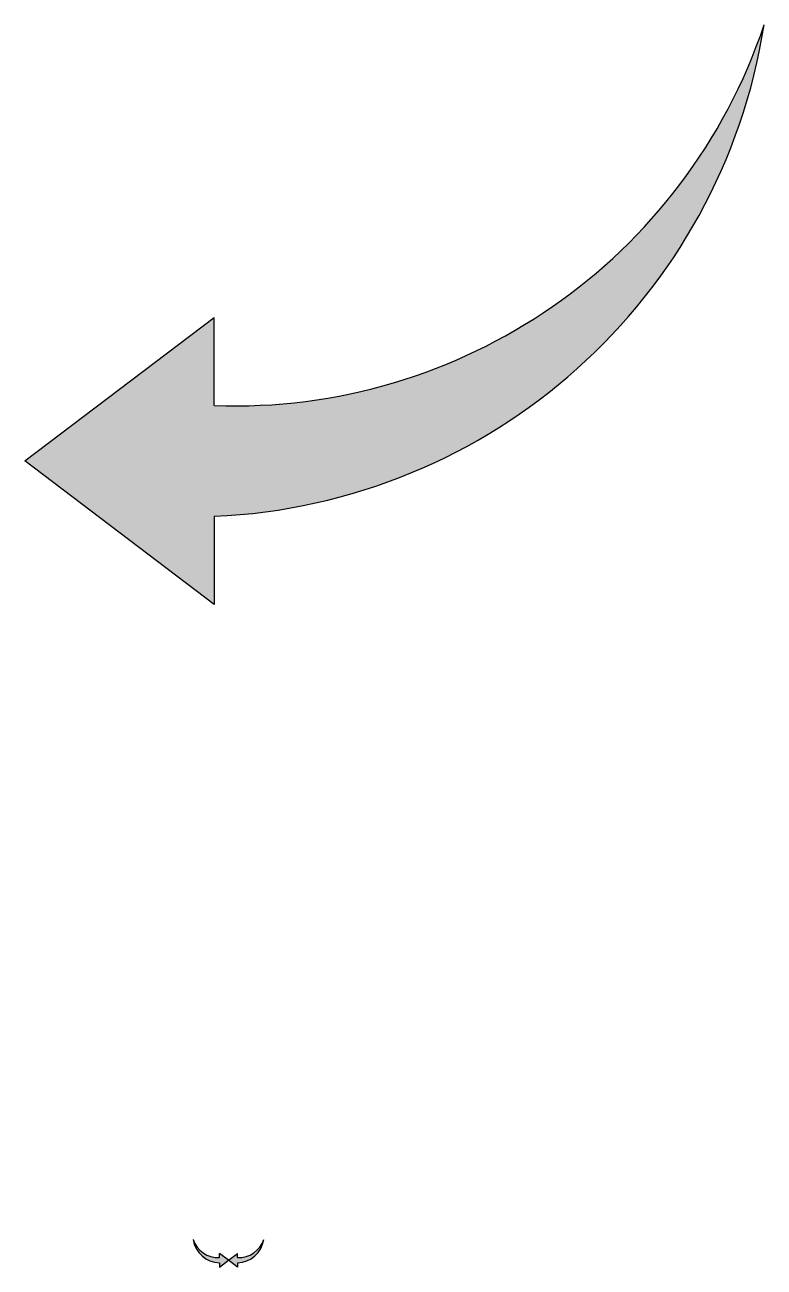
# Model space of a CAD drawing. Header units: millimetres. Extents: x 732789 to 734597, y 13616 to 14017.
# Drawn here: x 732789.2 to 732938.4, y 13616.4 to 13867.1 of the extents above; entities that cross this region are included whole.
import ezdxf

# ---------------------------------------------------------------- set-up
doc = ezdxf.new("R2010")
doc.units = ezdxf.units.MM

msp = doc.modelspace()

# ---------------------------------------------------------------- hatches: boundary and pattern name
at = {"true_color": 0x939598, "transparency": 33554643}
h = msp.add_hatch(color=252, dxfattribs=at)
h.dxf.hatch_style = 1
h.set_gradient(color1=(147, 149, 152), color2=(0, 0, 255), rotation=236)
h.paths.add_polyline_path([(732938.41, 13867.08, -0.332335), (732827.44, 13790.27), (732827.44, 13808.04), (732789.23, 13779.09), (732827.44, 13750.15), (732827.44, 13767.92, 0.357219)])
h = msp.add_hatch(color=252, dxfattribs=at)
h.dxf.hatch_style = 1
h.set_gradient(color1=(147, 149, 152), color2=(0, 0, 255), rotation=236)
h.paths.add_polyline_path([(732828.49, 13619.21), (732828.49, 13618.36, -0.332335), (732823.18, 13622.03, 0.357219), (732828.49, 13617.29), (732828.49, 13616.44), (732830.31, 13617.82)])
h = msp.add_hatch(color=252, dxfattribs=at)
h.dxf.hatch_style = 1
h.set_gradient(color1=(147, 149, 152), color2=(0, 0, 255), rotation=236)
h.paths.add_polyline_path([(732830.31, 13617.82), (732832.14, 13616.44), (732832.14, 13617.29, 0.357219), (732837.45, 13622.03, -0.332335), (732832.14, 13618.36), (732832.14, 13619.21)])

# ---------------------------------------------------------------- linework, layer by layer
for points in [[(732827.44, 13750.15), (732789.23, 13779.09), (732827.44, 13808.04)], [(732827.44, 13790.27), (732827.44, 13808.04)], [(732827.44, 13790.27), (732827.44, 13808.04)], [(732827.44, 13767.92), (732827.44, 13750.15)], [(732827.44, 13767.92), (732827.44, 13750.15)], [(732828.49, 13618.36), (732828.49, 13619.21)], [(732828.49, 13618.36), (732828.49, 13619.21)], [(732828.49, 13616.44), (732830.31, 13617.82), (732828.49, 13619.21)], [(732832.14, 13616.44), (732830.31, 13617.82), (732832.14, 13619.21)], [(732832.14, 13618.36), (732832.14, 13619.21)], [(732832.14, 13618.36), (732832.14, 13619.21)], [(732828.49, 13617.29), (732828.49, 13616.44)], [(732828.49, 13617.29), (732828.49, 13616.44)], [(732832.14, 13617.29), (732832.14, 13616.44)], [(732832.14, 13617.29), (732832.14, 13616.44)]]:
    msp.add_lwpolyline(points)
for centre, radius, start, end in [((732822.38, 13885.26), 117.44, 272.4662, 351.097), ((732831.52, 13902.94), 112.74, 267.9217, 341.4555), ((732828.73, 13622.9), 5.62, 188.903, 267.5338), ((732828.29, 13623.75), 5.39, 198.5445, 272.0783), ((732831.9, 13622.9), 5.62, 272.4662, 351.097), ((732832.34, 13623.75), 5.39, 267.9217, 341.4555)]:
    msp.add_arc(centre, radius, start, end)

doc.saveas('drawing.dxf')
